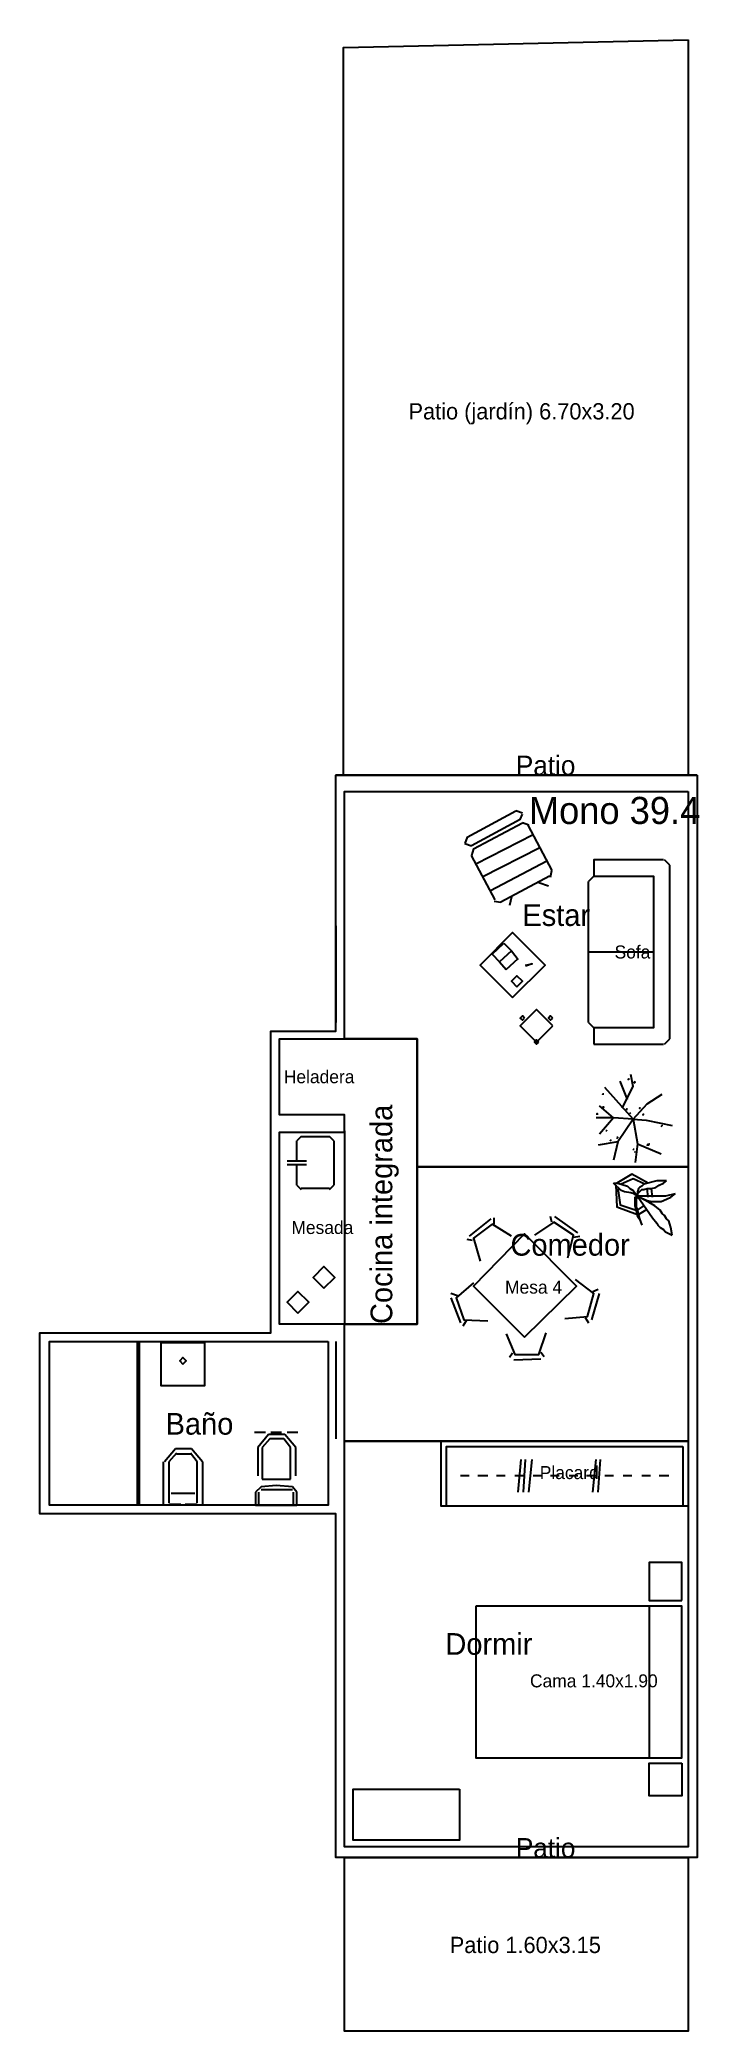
# Model space of a CAD drawing. Header units: metres. Extents: x 0 to 108, y -2 to 17.
# Drawn here: x 0 to 6.08, y -1.6 to 16.76 of the extents above; entities that cross this region are included whole.
import ezdxf

# ---------------------------------------------------------------- set-up
doc = ezdxf.new("R2010")
doc.units = ezdxf.units.M
for name, color, linetype in [('Trazo_Cotas', 9, 'Continuous'), ('Trazo_Entrada', 1, 'Continuous'), ('Trazo_Equipamiento', 8, 'Continuous'), ('Trazo_Estancias', 3, 'Continuous'), ('Trazo_Fachada', 30, 'Continuous'), ('Trazo_Medianeras', 8, 'Continuous'), ('Trazo_Puertas', 1, 'Continuous'), ('Trazo_Unidad', 7, 'Continuous'), ('Trazo_Ventanas', 5, 'Continuous')]:
    doc.layers.add(name, color=color, linetype=linetype)

msp = doc.modelspace()

# ---------------------------------------------------------------- texts
at = {"layer": 'Trazo_Cotas'}
for s, p in [('Patio (jardín) 6.70x3.20', (3.4, 13.26)), ('Patio 1.60x3.15', (3.78, -0.88))]:
    msp.add_text(s, height=0.15, dxfattribs=at).set_placement(p)
at = {"layer": 'Trazo_Equipamiento', "color": 8}
for s, p in [('Sofa', (5.3, 8.29)), ('Heladera', (2.25, 7.14)), ('Mesada', (2.32, 5.75)), ('Mesa 4', (4.29, 5.2)), ('Placard', (4.61, 3.49)), ('Cama 1.40x1.90', (4.52, 1.57))]:
    msp.add_text(s, height=0.12, dxfattribs=at).set_placement(p)
at = {"layer": 'Trazo_Estancias', "color": 2}
msp.add_text('Estar', height=0.2, dxfattribs=at).set_placement((4.45, 8.59))
at = {"layer": 'Trazo_Estancias', "color": 30}
msp.add_text('Cocina integrada', height=0.2, rotation=90, dxfattribs=at).set_placement((3.25, 4.92))
at = {"layer": 'Trazo_Estancias', "color": 40}
msp.add_text('Comedor', height=0.2, dxfattribs=at).set_placement((4.34, 5.55))
at = {"layer": 'Trazo_Estancias', "color": 4}
msp.add_text('Baño', height=0.2, dxfattribs=at).set_placement((1.16, 3.9))
at = {"layer": 'Trazo_Estancias', "color": 5}
msp.add_text('Dormir', height=0.2, dxfattribs=at).set_placement((3.74, 1.87))
at = {"layer": 'Trazo_Fachada'}
for p in [(4.39, 9.98), (4.39, 0)]:
    msp.add_text('Patio', height=0.18, dxfattribs=at).set_placement(p)
at = {"layer": 'Trazo_Unidad'}
msp.add_text('Mono 39.4', height=0.25, dxfattribs=at).set_placement((4.51, 9.53))

# ---------------------------------------------------------------- linework, layer by layer
at = {"layer": 'Trazo_Cotas'}
for points in [[(5.98, 16.76), (5.98, 9.98), (2.8, 9.98), (2.8, 16.69)], [(5.98, 0), (5.98, -1.6), (2.81, -1.6), (2.81, 0)]]:
    msp.add_lwpolyline(points, close=True, dxfattribs=at)
at = {"layer": 'Trazo_Entrada'}
msp.add_line((2.73, 8.59), (2.73, 7.7), dxfattribs=at)
at = {"layer": 'Trazo_Equipamiento', "color": 9}
for p, q in [((3.94, 9.41), (4.39, 9.65)), ((4.43, 9.57), (3.98, 9.33)), ((4.45, 9.63), (4.39, 9.65)), ((4.43, 9.57), (4.45, 9.62)), ((3.94, 9.41), (3.92, 9.35)), ((4, 9.3), (4.45, 9.54)), ((4.55, 9.43), (4.02, 9.16)), ((4.51, 9.52), (4.45, 9.54)), ((4.5, 9.52), (4.72, 9.1)), ((3.92, 9.35), (3.98, 9.33)), ((4, 9.3), (3.98, 9.24)), ((4.2, 8.83), (3.98, 9.24)), ((4.61, 9.31), (4.08, 9.04)), ((4.68, 9.19), (4.15, 8.91)), ((5.81, 9.15), (5.76, 9.2)), ((4.7, 9.05), (4.25, 8.81)), ((4.71, 9.04), (4.72, 9.1)), ((5.11, 9.05), (5.06, 9)), ((5.06, 7.7), (5.06, 9)), ((5.81, 7.55), (5.81, 9.15)), ((4.19, 8.82), (4.25, 8.81)), ((4.35, 8.86), (4.33, 8.78)), ((4.6, 8.99), (4.69, 8.96)), ((4.17, 8.33), (4.28, 8.43)), ((4.17, 8.33), (4.24, 8.26)), ((4.35, 8.36), (4.24, 8.26)), ((4.35, 8.36), (4.24, 8.26)), ((4.28, 8.43), (4.35, 8.36)), ((4.3, 8.19), (4.41, 8.29)), ((4.35, 8.36), (4.41, 8.28)), ((5.06, 8.35), (5.66, 8.35)), ((4.24, 8.26), (4.3, 8.19)), ((5.06, 7.7), (5.11, 7.65)), ((5.76, 7.5), (5.81, 7.55)), ((5.11, 7.5), (5.75, 7.5)), ((5.47, 6.81), (5.21, 7.1)), ((5.42, 6.99), (5.35, 7.16)), ((5.29, 6.82), (5.13, 6.82)), ((5.29, 6.82), (5.16, 6.93)), ((5.33, 6.6), (5.15, 6.57)), ((5.51, 6.58), (5.49, 6.41)), ((5.61, 6.09), (5.6, 6.17)), ((5.65, 6.09), (5.64, 6.17)), ((4.16, 5.89), (3.96, 5.73)), ((4.19, 5.84), (4.19, 5.9)), ((4.72, 5.86), (4.71, 5.91)), ((4.96, 5.76), (4.75, 5.91)), ((5.51, 5.97), (5.57, 6.01)), ((5.52, 5.93), (5.6, 5.98)), ((3.99, 5.69), (3.94, 5.7)), ((4.92, 5.72), (4.98, 5.73)), ((3.85, 5.18), (3.79, 5.2)), ((3.79, 5.16), (3.88, 4.93)), ((5.09, 4.96), (5.16, 5.2)), ((5.1, 5.22), (5.15, 5.24)), ((5.03, 4.98), (5.06, 4.93)), ((3.93, 4.95), (3.9, 4.9)), ((4.36, 4.65), (4.33, 4.61)), ((4.37, 4.59), (4.62, 4.6)), ((4.62, 4.66), (4.65, 4.62)), ((3.96, 3.52), (3.88, 3.52)), ((3.96, 3.52), (3.88, 3.52)), ((4.13, 3.52), (4.04, 3.52)), ((4.13, 3.52), (4.04, 3.52)), ((4.29, 3.52), (4.21, 3.52)), ((4.29, 3.52), (4.21, 3.52)), ((4.46, 3.52), (4.38, 3.52)), ((4.46, 3.52), (4.38, 3.52)), ((4.41, 3.37), (4.44, 3.67)), ((4.41, 3.37), (4.44, 3.67)), ((4.46, 3.37), (4.48, 3.67)), ((4.46, 3.37), (4.48, 3.67)), ((4.51, 3.37), (4.54, 3.67)), ((4.51, 3.37), (4.54, 3.67)), ((4.63, 3.52), (4.55, 3.52)), ((4.63, 3.52), (4.55, 3.52)), ((4.79, 3.52), (4.71, 3.52)), ((4.79, 3.52), (4.71, 3.52)), ((4.96, 3.52), (4.88, 3.52)), ((4.96, 3.52), (4.88, 3.52)), ((5.13, 3.52), (5.04, 3.52)), ((5.13, 3.52), (5.04, 3.52)), ((5.1, 3.37), (5.13, 3.67)), ((5.1, 3.37), (5.13, 3.67)), ((5.15, 3.37), (5.17, 3.67)), ((5.15, 3.37), (5.17, 3.67)), ((5.29, 3.52), (5.21, 3.52)), ((5.29, 3.52), (5.21, 3.52)), ((5.46, 3.52), (5.38, 3.52)), ((5.46, 3.52), (5.38, 3.52)), ((5.63, 3.52), (5.55, 3.52)), ((5.63, 3.52), (5.55, 3.52)), ((5.8, 3.52), (5.71, 3.52)), ((5.8, 3.52), (5.71, 3.52)), ((5.62, 2.32), (5.62, 0.92))]:
    msp.add_line(p, q, dxfattribs=at)
at = {"layer": 'Trazo_Equipamiento', "color": 8}
for p, q in [((2.41, 6.65), (2.37, 6.61)), ((2.37, 6.42), (2.37, 6.61)), ((2.41, 6.65), (2.67, 6.65)), ((2.71, 6.61), (2.67, 6.65)), ((2.71, 6.61), (2.71, 6.2)), ((2.81, 6.7), (2.81, 4.92)), ((2.46, 6.42), (2.28, 6.42)), ((2.28, 6.39), (2.46, 6.39)), ((2.37, 6.2), (2.37, 6.39)), ((2.37, 6.2), (2.41, 6.16)), ((2.67, 6.17), (2.41, 6.17)), ((2.67, 6.16), (2.71, 6.2)), ((0.9, 3.25), (0.9, 4.76)), ((0.92, 3.25), (0.92, 4.76)), ((2.08, 3.92), (1.98, 3.92)), ((2.11, 3.9), (2.01, 3.78)), ((2.12, 3.86), (2.05, 3.78)), ((2.26, 3.9), (2.11, 3.9)), ((2.25, 3.86), (2.12, 3.86)), ((2.23, 3.92), (2.13, 3.92)), ((2.31, 3.78), (2.25, 3.86)), ((2.36, 3.78), (2.26, 3.9)), ((2.38, 3.92), (2.28, 3.92)), ((1.25, 3.77), (1.15, 3.65)), ((1.26, 3.73), (1.19, 3.65)), ((1.4, 3.77), (1.25, 3.77)), ((1.39, 3.72), (1.26, 3.72)), ((1.45, 3.65), (1.39, 3.73)), ((1.5, 3.65), (1.4, 3.77)), ((2.05, 3.78), (2.05, 3.49)), ((2.31, 3.49), (2.31, 3.78)), ((1.19, 3.65), (1.19, 3.27)), ((1.45, 3.27), (1.45, 3.65)), ((1.5, 3.65), (1.5, 3.25)), ((2.05, 3.49), (2.31, 3.49)), ((1.21, 3.36), (1.43, 3.36)), ((2.04, 3.42), (1.99, 3.37)), ((1.99, 3.37), (1.99, 3.25)), ((2.02, 3.25), (2.02, 3.37)), ((2.18, 3.43), (2.04, 3.42)), ((2.18, 3.39), (2.04, 3.39)), ((2.33, 3.42), (2.18, 3.43)), ((2.33, 3.39), (2.18, 3.39)), ((2.37, 3.37), (2.33, 3.42)), ((2.34, 3.25), (2.34, 3.37)), ((1.49, 3.25), (1.15, 3.25)), ((1.19, 3.26), (1.3, 3.26)), ((1.34, 3.26), (1.45, 3.26))]:
    msp.add_line(p, q, dxfattribs=at)
at = {"layer": 'Trazo_Equipamiento', "color": 9}
for points in [[(5.75, 9.2), (5.11, 9.2), (5.11, 9.05), (5.66, 9.05), (5.66, 7.65), (5.11, 7.65), (5.11, 7.5)], [(5.11, 9.05), (5.66, 9.05), (5.66, 7.65), (5.11, 7.65)], [(4.48, 8.23), (4.54, 8.24), (4.48, 8.22)], [(5.37, 6.91), (5.47, 7.11), (5.45, 7.22)], [(5.43, 7.17), (5.43, 7.18), (5.42, 7.17)], [(5.2, 7.04), (5.19, 7.04), (5.19, 7.04)], [(5.47, 6.81), (5.6, 6.95), (5.74, 7.04)], [(5.48, 7.14), (5.49, 7.15), (5.48, 7.15), (5.49, 7.16)], [(5.14, 6.85), (5.14, 6.86), (5.14, 6.85)], [(5.47, 6.81), (5.29, 6.82), (5.16, 6.67)], [(5.19, 6.92), (5.2, 6.92), (5.19, 6.92)], [(5.47, 6.81), (5.33, 6.6), (5.29, 6.43)], [(5.42, 6.9), (5.41, 6.9), (5.42, 6.9)], [(5.44, 6.86), (5.44, 6.86), (5.45, 6.87)], [(5.47, 6.81), (5.59, 6.8), (5.83, 6.75)], [(5.47, 6.81), (5.51, 6.58), (5.73, 6.49)], [(5.54, 6.91), (5.53, 6.91), (5.54, 6.91)], [(5.57, 6.85), (5.56, 6.85), (5.57, 6.86)], [(5.23, 6.7), (5.23, 6.7), (5.22, 6.7)], [(5.26, 6.61), (5.26, 6.61), (5.27, 6.62)], [(5.32, 6.63), (5.33, 6.64), (5.32, 6.64)], [(5.73, 6.74), (5.74, 6.75), (5.73, 6.74)], [(5.48, 6.53), (5.47, 6.53), (5.47, 6.53)], [(5.49, 6.5), (5.49, 6.5), (5.49, 6.51)], [(5.62, 6.57), (5.61, 6.57), (5.62, 6.58), (5.6, 6.57), (5.61, 6.58)], [(5.61, 6.22), (5.46, 6.3), (5.32, 6.22)], [(5.58, 6.21), (5.47, 6.26), (5.36, 6.21)], [(5.51, 6.1), (5.48, 6.12), (5.45, 6.13), (5.39, 6.14), (5.36, 6.15), (5.29, 6.22)], [(5.29, 6.22), (5.33, 6.22), (5.42, 6.19), (5.44, 6.17), (5.47, 6.15), (5.51, 6.1)], [(5.31, 6.2), (5.32, 6), (5.51, 5.93)], [(5.33, 6.17), (5.35, 6.02), (5.5, 5.97)], [(5.54, 5.87), (5.52, 5.9), (5.51, 5.92), (5.5, 5.98), (5.49, 6.01), (5.49, 6.09), (5.51, 6.1)], [(5.51, 6.1), (5.5, 6.07), (5.5, 6), (5.51, 5.96), (5.53, 5.89), (5.55, 5.83)], [(5.51, 6.1), (5.51, 6.12), (5.55, 6.16), (5.57, 6.16), (5.6, 6.17), (5.64, 6.17), (5.68, 6.18), (5.71, 6.2), (5.75, 6.22), (5.78, 6.24)], [(5.78, 6.24), (5.69, 6.24), (5.57, 6.21), (5.55, 6.19), (5.53, 6.18), (5.52, 6.17), (5.51, 6.14), (5.51, 6.1)], [(5.51, 6.1), (5.55, 6.08), (5.6, 6.06), (5.64, 6.05), (5.73, 6.05), (5.78, 6.07), (5.82, 6.09), (5.86, 6.12)], [(5.86, 6.12), (5.77, 6.1), (5.51, 6.1)], [(5.51, 6.1), (5.65, 5.9), (5.69, 5.85), (5.7, 5.83), (5.72, 5.81), (5.75, 5.79), (5.77, 5.77), (5.83, 5.74)], [(5.83, 5.74), (5.82, 5.81), (5.8, 5.87), (5.78, 5.89), (5.76, 5.92), (5.74, 5.94), (5.72, 5.97), (5.67, 6.01), (5.62, 6.04), (5.56, 6.07), (5.51, 6.1)], [(4.35, 5.73), (4.17, 5.84), (4, 5.71), (4.06, 5.5)], [(4.87, 5.53), (4.92, 5.74), (4.74, 5.86), (4.56, 5.74)], [(4.84, 4.97), (5.05, 4.99), (5.11, 5.2), (4.94, 5.33)], [(4, 5.3), (3.84, 5.16), (3.91, 4.96), (4.13, 4.95)], [(4.3, 4.83), (4.38, 4.64), (4.6, 4.64), (4.67, 4.84)]]:
    msp.add_lwpolyline(points, dxfattribs=at)
for points in [[(4.36, 7.93), (4.66, 8.23), (4.36, 8.53), (4.06, 8.23)], [(4.4, 8.03), (4.45, 8.08), (4.4, 8.13), (4.35, 8.08)], [(4.73, 7.67), (4.58, 7.82), (4.43, 7.67), (4.58, 7.52)], [(4.47, 7.74), (4.45, 7.76), (4.43, 7.74), (4.45, 7.72)], [(4.73, 7.74), (4.71, 7.76), (4.69, 7.74), (4.71, 7.72)], [(4.6, 7.52), (4.58, 7.54), (4.56, 7.52), (4.58, 7.5)], [(4.47, 4.8), (4.95, 5.27), (4.47, 5.75), (4, 5.27)], [(5.98, 3.84), (5.98, 3.24), (3.7, 3.24), (3.7, 3.84)], [(5.93, 3.79), (5.93, 3.24), (3.75, 3.24), (3.75, 3.79)], [(5.92, 2.37), (5.92, 2.72), (5.62, 2.72), (5.62, 2.37)], [(4.02, 2.32), (4.02, 0.92), (5.92, 0.92), (5.92, 2.32)], [(5.92, 0.87), (5.92, 0.57), (5.62, 0.57), (5.62, 0.87)], [(3.87, 0.63), (3.87, 0.16), (2.89, 0.16), (2.89, 0.63)]]:
    msp.add_lwpolyline(points, close=True, dxfattribs=at)
at = {"layer": 'Trazo_Equipamiento', "color": 8}
for points in [[(2.62, 5.25), (2.72, 5.35), (2.62, 5.45), (2.52, 5.35)], [(2.38, 5.02), (2.48, 5.12), (2.38, 5.22), (2.28, 5.12)], [(1.52, 4.75), (1.52, 4.35), (1.12, 4.35), (1.12, 4.75)], [(1.32, 4.55), (1.35, 4.58), (1.32, 4.61), (1.29, 4.58)]]:
    msp.add_lwpolyline(points, close=True, dxfattribs=at)
for points in [[(2.01, 3.78), (2.01, 3.59), (2.01, 3.52)], [(2.36, 3.52), (2.36, 3.59), (2.36, 3.78)], [(1.14, 3.25), (1.14, 3.48), (1.14, 3.65)], [(1.99, 3.25), (2.37, 3.25), (2.37, 3.37)]]:
    msp.add_lwpolyline(points, dxfattribs=at)
at = {"layer": 'Trazo_Estancias', "color": 2}
msp.add_lwpolyline([(5.98, 9.83), (5.98, 6.37), (3.48, 6.37), (3.48, 7.55), (2.81, 7.55), (2.81, 9.83)], close=True, dxfattribs=at)
at = {"layer": 'Trazo_Estancias', "color": 30}
msp.add_lwpolyline([(3.48, 7.55), (3.48, 4.92), (2.21, 4.92), (2.21, 6.69), (2.81, 6.69), (2.81, 6.85), (2.21, 6.85), (2.21, 7.55)], close=True, dxfattribs=at)
at = {"layer": 'Trazo_Estancias', "color": 40}
msp.add_lwpolyline([(5.98, 6.37), (5.98, 3.84), (2.81, 3.84), (2.81, 4.92), (3.48, 4.92), (3.48, 6.37)], close=True, dxfattribs=at)
at = {"layer": 'Trazo_Estancias', "color": 4}
msp.add_lwpolyline([(2.66, 4.76), (2.66, 3.25), (0.09, 3.25), (0.09, 4.76)], close=True, dxfattribs=at)
at = {"layer": 'Trazo_Estancias', "color": 5}
msp.add_lwpolyline([(5.98, 3.84), (5.98, 0.1), (2.81, 0.1), (2.81, 3.84)], close=True, dxfattribs=at)
at = {"layer": 'Trazo_Fachada'}
for p, q in [((6.06, 9.98), (2.73, 9.98)), ((6.06, 0), (2.73, 0))]:
    msp.add_line(p, q, dxfattribs=at)
at = {"layer": 'Trazo_Medianeras'}
msp.add_line((6.06, 9.98), (6.06, 0), dxfattribs=at)
at = {"layer": 'Trazo_Puertas'}
msp.add_line((2.73, 4.76), (2.73, 3.86), dxfattribs=at)
at = {"layer": 'Trazo_Unidad'}
msp.add_lwpolyline([(6.06, 9.98), (6.06, 0), (2.73, 0), (2.73, 3.17), (0, 3.17), (0, 4.84), (2.13, 4.84), (2.13, 7.62), (2.73, 7.62), (2.73, 9.98)], close=True, dxfattribs=at)
at = {"layer": 'Trazo_Ventanas'}
for p, q in [((5.94, 9.98), (2.86, 9.98)), ((5.5, 0), (3.16, 0))]:
    msp.add_line(p, q, dxfattribs=at)

msp.set_redraw_order([(e.dxf.handle, doc.entitydb.next_handle()) for e in msp.query("TEXT MTEXT ATTDEF DIMENSION ARC_DIMENSION")])  # texts and dimensions are drawn at this point

doc.saveas('drawing.dxf')
